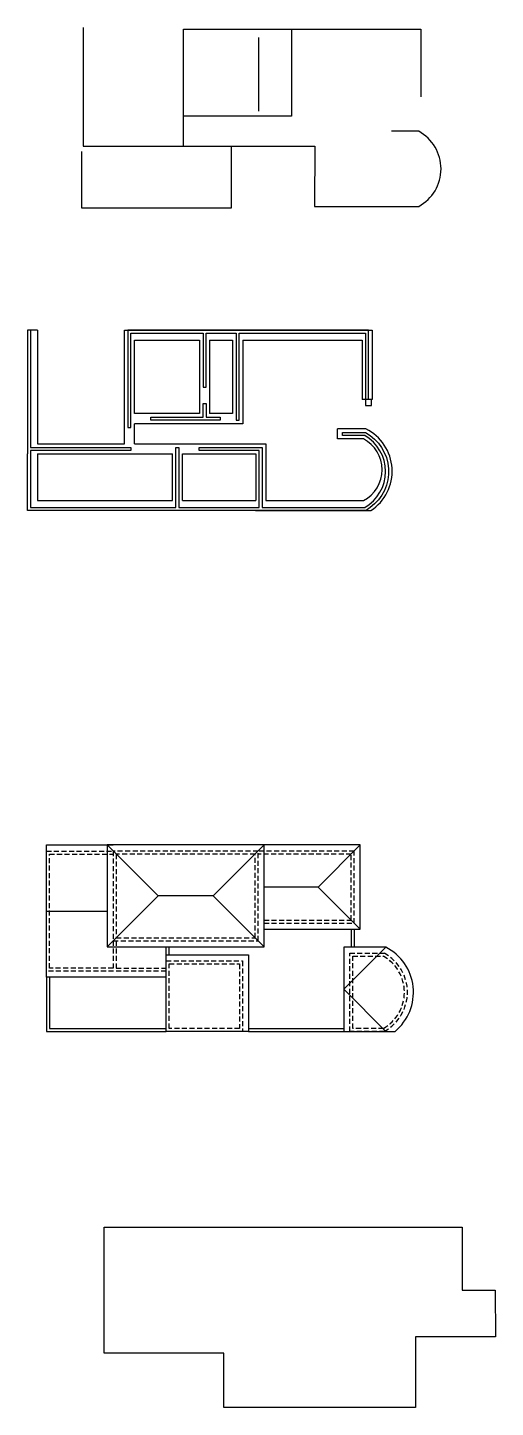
# Model space of a CAD drawing. Header units: inches. Extents: x -370 to 18, y -197 to 199.
# Drawn here: x -369.9 to -346.6, y -36.8 to 32.1 of the extents above; entities that cross this region are included whole.
import ezdxf

# ---------------------------------------------------------------- set-up
doc = ezdxf.new("R2010")
doc.units = ezdxf.units.IN
doc.header["$MEASUREMENT"] = 0
doc.linetypes.add('HIDDEN', pattern=[0.375, 0.25, -0.125])

msp = doc.modelspace()

# ---------------------------------------------------------------- linework, layer by layer
for p, q in [((-369.3893, 17.00075), (-369.8893, 17.00075)), ((-352.7143, 13.55075), (-353.2143, 13.55075)), ((-354.4393, 11.57575), (-354.4393, 12.07575))]:
    msp.add_line(p, q)
at = {"color": 2}
for p, q in [((-368.94965, -15.28766), (-368.94965, -8.68766)), ((-368.94965, -8.68766), (-365.61656, -8.68766)), ((-353.74965, -12.88766), (-353.74965, -13.78766)), ((-353.59965, -12.88766), (-353.59965, -13.78766)), ((-362.98008, -14.17606), (-362.98008, -13.77606)), ((-362.83008, -14.17606), (-362.83008, -13.77606)), ((-362.98008, -15.28766), (-368.94965, -15.28766)), ((-358.86749, -17.83766), (-354.12483, -17.83766)), ((-358.86749, -17.98766), (-354.12483, -17.98766))]:
    msp.add_line(p, q, dxfattribs=at)
at = {"color": 5}
for p, q in [((-363.37236, -11.23186), (-365.91656, -8.68766)), ((-358.09965, -8.68766), (-360.64385, -11.23186)), ((-363.37236, -11.23186), (-365.91656, -13.77606)), ((-360.64385, -11.23186), (-363.37236, -11.23186)), ((-358.09965, -13.77606), (-360.64385, -11.23186))]:
    msp.add_line(p, q, dxfattribs=at)
at = {"color": 3}
for p, q in [((-353.29965, -8.68766), (-355.39965, -10.78766)), ((-355.39965, -10.78766), (-358.09965, -10.78766)), ((-353.29965, -12.88766), (-355.39965, -10.78766)), ((-368.94965, -11.98766), (-365.91656, -11.98766)), ((-352.02483, -13.78766), (-354.12483, -15.88766)), ((-352.02483, -17.98766), (-354.12483, -15.88766))]:
    msp.add_line(p, q, dxfattribs=at)
at = {"color": 8, "linetype": 'HIDDEN', "transparency": 33554610}
msp.add_line((-365.46656, -14.83766), (-362.98008, -14.83766), dxfattribs=at)
at = {"color": 6}
msp.add_lwpolyline([(-367.12312, 32.1021), (-367.12312, 26.1771), (-355.5745, 26.1771), (-355.57593, 23.1771), (-350.38755, 23.1771, 0.59473437), (-350.38755, 26.9271), (-351.74812, 26.9271)], format="xyb", dxfattribs=at)
for points in [[(-362.12312, 26.1771), (-362.12312, 32.0271), (-350.27312, 32.0271), (-350.27312, 28.6521)], [(-356.72312, 32.0271), (-356.72312, 27.6887), (-362.12312, 27.6887)], [(-358.37312, 31.6021), (-358.37312, 27.9387)], [(-359.72593, 23.1021), (-359.72593, 26.1771)], [(-367.19812, 25.9271), (-367.19812, 23.1021), (-359.72593, 23.1021)]]:
    msp.add_lwpolyline(points, dxfattribs=at)
for points in [[(-369.8893, 17.00075), (-369.8893, 10.82575)], [(-369.3893, 17.00075), (-369.3893, 11.32575), (-365.0643, 11.32575)], [(-365.0643, 11.32575), (-365.0643, 17.00075), (-352.7143, 17.00075), (-352.7143, 13.55075)], [(-364.8893, 17.00075), (-364.8893, 12.15075), (-364.7393, 12.15075), (-364.7393, 16.85075), (-361.1393, 16.85075), (-361.1393, 14.15075), (-360.9893, 14.15075), (-360.9893, 16.85075), (-359.4893, 16.85075), (-359.4893, 12.51235), (-359.3393, 12.51235), (-359.3393, 16.85075), (-353.0393, 16.85075), (-353.0393, 13.25075), (-352.7393, 13.25075), (-352.7393, 13.55075), (-352.8893, 13.55075), (-352.8893, 17.00075), (-364.8893, 17.00075)], [(-364.5643, 12.83735), (-364.5643, 16.50075), (-361.3143, 16.50075)], [(-359.1643, 16.50075), (-359.1643, 12.33735), (-364.5643, 12.33735)], [(-361.3143, 16.50075), (-361.3143, 12.83735)], [(-360.8143, 16.50075), (-359.6643, 16.50075)], [(-359.6643, 16.50075), (-359.6643, 12.83735), (-360.8143, 12.83735)], [(-360.8143, 16.50075), (-360.8143, 12.83735)], [(-359.1643, 16.50075), (-353.2143, 16.50075), (-353.2143, 13.55075)], [(-363.7393, 12.66235), (-361.1393, 12.66235), (-361.1393, 13.35075), (-360.9893, 13.35075), (-360.9893, 12.66235), (-360.2893, 12.66235), (-360.2893, 12.51235), (-363.7393, 12.51235), (-363.7393, 12.66235)], [(-361.3143, 12.83735), (-364.5643, 12.83735)], [(-364.5643, 11.32575), (-364.5643, 12.33735)], [(-352.80412, 8.15075), (-353.00968, 8.00075), (-369.8893, 8.00075), (-369.8893, 10.82575)], [(-369.3893, 10.82575), (-362.66711, 10.82575)], [(-369.3893, 10.82575), (-369.3893, 8.50075), (-362.66711, 8.50075)], [(-362.66711, 8.50075), (-362.66711, 10.82575)], [(-362.16711, 10.82575), (-358.5158, 10.82575), (-358.51698, 8.50075)], [(-362.16711, 8.50075), (-362.16711, 10.82575)], [(-362.16711, 8.50075), (-358.51698, 8.50075)], [(-366.07293, -27.75274), (-348.22293, -27.75274), (-348.22293, -30.90274), (-346.57293, -30.90274), (-346.56319, -33.2277), (-350.54793, -33.2277), (-350.54793, -36.75274), (-360.10336, -36.75274), (-360.10336, -34.05274), (-366.07293, -34.05274), (-366.07293, -27.75274)]]:
    msp.add_lwpolyline(points)
for points in [[(-369.7393, 17.00075), (-369.7393, 11.15075), (-364.7393, 11.15075), (-364.7393, 11.00075), (-369.7393, 11.00075), (-369.7393, 8.15075), (-362.49211, 8.15075), (-362.49211, 11.15075), (-362.34211, 11.15075), (-362.34211, 8.15075), (-358.34211, 8.15075), (-358.34211, 11.00075), (-361.34211, 11.00075), (-361.34211, 11.15075), (-358.19211, 11.15075), (-358.19211, 8.15075), (-353.07873, 8.15075, 0.57746147), (-353.07873, 11.75075), (-354.1893, 11.75075), (-354.1893, 11.90075), (-353.0393, 11.90075, -0.54828633), (-352.80412, 8.15075, 2.49441705)], [(-358.51723, 8.00075), (-352.76707, 8.00075, 0.57759497), (-353.01707, 12.07575), (-354.4393, 12.07575)], [(-364.5643, 11.32575), (-358.01556, 11.32575), (-358.01699, 8.50075), (-353.14438, 8.50075, 0.60681871), (-353.14438, 11.57575), (-354.4393, 11.57575)]]:
    msp.add_lwpolyline(points, format="xyb")
at = {"color": 4}
msp.add_lwpolyline([(-365.91656, -13.77606), (-358.09965, -13.77606), (-358.09965, -8.68766), (-365.91656, -8.68766)], close=True, dxfattribs=at)
at = {"color": 2}
msp.add_lwpolyline([(-358.09965, -12.88766), (-353.29965, -12.88766), (-353.29965, -8.68766), (-358.39965, -8.68766)], dxfattribs=at)
at = {"color": 8, "linetype": 'HIDDEN', "transparency": 33554610}
for points in [[(-362.98008, -14.98766), (-368.94965, -14.98766), (-368.94965, -8.98766), (-365.61656, -8.98766)], [(-365.61656, -13.47606), (-365.61656, -14.83766), (-368.79965, -14.83766), (-368.79965, -9.13766), (-365.61656, -9.13766)], [(-358.09965, -12.58766), (-353.59965, -12.58766), (-353.59965, -8.98766), (-358.39965, -8.98766)], [(-358.09965, -12.43766), (-353.74965, -12.43766), (-353.74965, -9.13766), (-358.39965, -9.13766)], [(-365.46656, -13.47606), (-365.46656, -14.83766)]]:
    msp.add_lwpolyline(points, dxfattribs=at)
for points in [[(-365.61656, -13.47606), (-358.39965, -13.47606), (-358.39965, -8.98766), (-365.61656, -8.98766)], [(-365.46656, -13.32606), (-358.54965, -13.32606), (-358.54965, -9.13766), (-365.46656, -9.13766)], [(-359.16749, -17.98766), (-362.98008, -17.98766), (-362.98008, -14.47606), (-359.16749, -14.47606)], [(-359.31749, -17.83766), (-362.83008, -17.83766), (-362.83008, -14.62606), (-359.31749, -14.62606)]]:
    msp.add_lwpolyline(points, close=True, dxfattribs=at)
at = {"color": 3}
msp.add_lwpolyline([(-358.86749, -17.98766), (-362.98008, -17.98766), (-362.98008, -14.17606), (-358.86749, -14.17606)], close=True, dxfattribs=at)
at = {"color": 2}
msp.add_lwpolyline([(-354.12483, -13.78766), (-354.12483, -17.98766), (-351.56869, -17.98766, 0.53920325), (-352.02483, -13.78766)], format="xyb", close=True, dxfattribs=at)
at = {"color": 8, "linetype": 'HIDDEN', "transparency": 33554610}
msp.add_lwpolyline([(-353.82483, -17.98766), (-353.82483, -14.08766), (-352.09965, -14.08766, -0.58974359), (-352.09965, -17.98766), (-353.82483, -17.98766)], format="xyb", dxfattribs=at)
msp.add_lwpolyline([(-353.67483, -17.83766), (-353.67483, -14.23766), (-352.13908, -14.23766, -0.57746147), (-352.13908, -17.83766)], format="xyb", close=True, dxfattribs=at)
at = {"color": 8}
for points in [[(-368.94965, -15.28766), (-368.94965, -17.98766), (-362.98008, -17.98766)], [(-368.79965, -15.28766), (-368.79965, -17.83766), (-362.98008, -17.83766)]]:
    msp.add_lwpolyline(points, dxfattribs=at)

doc.saveas('drawing.dxf')
